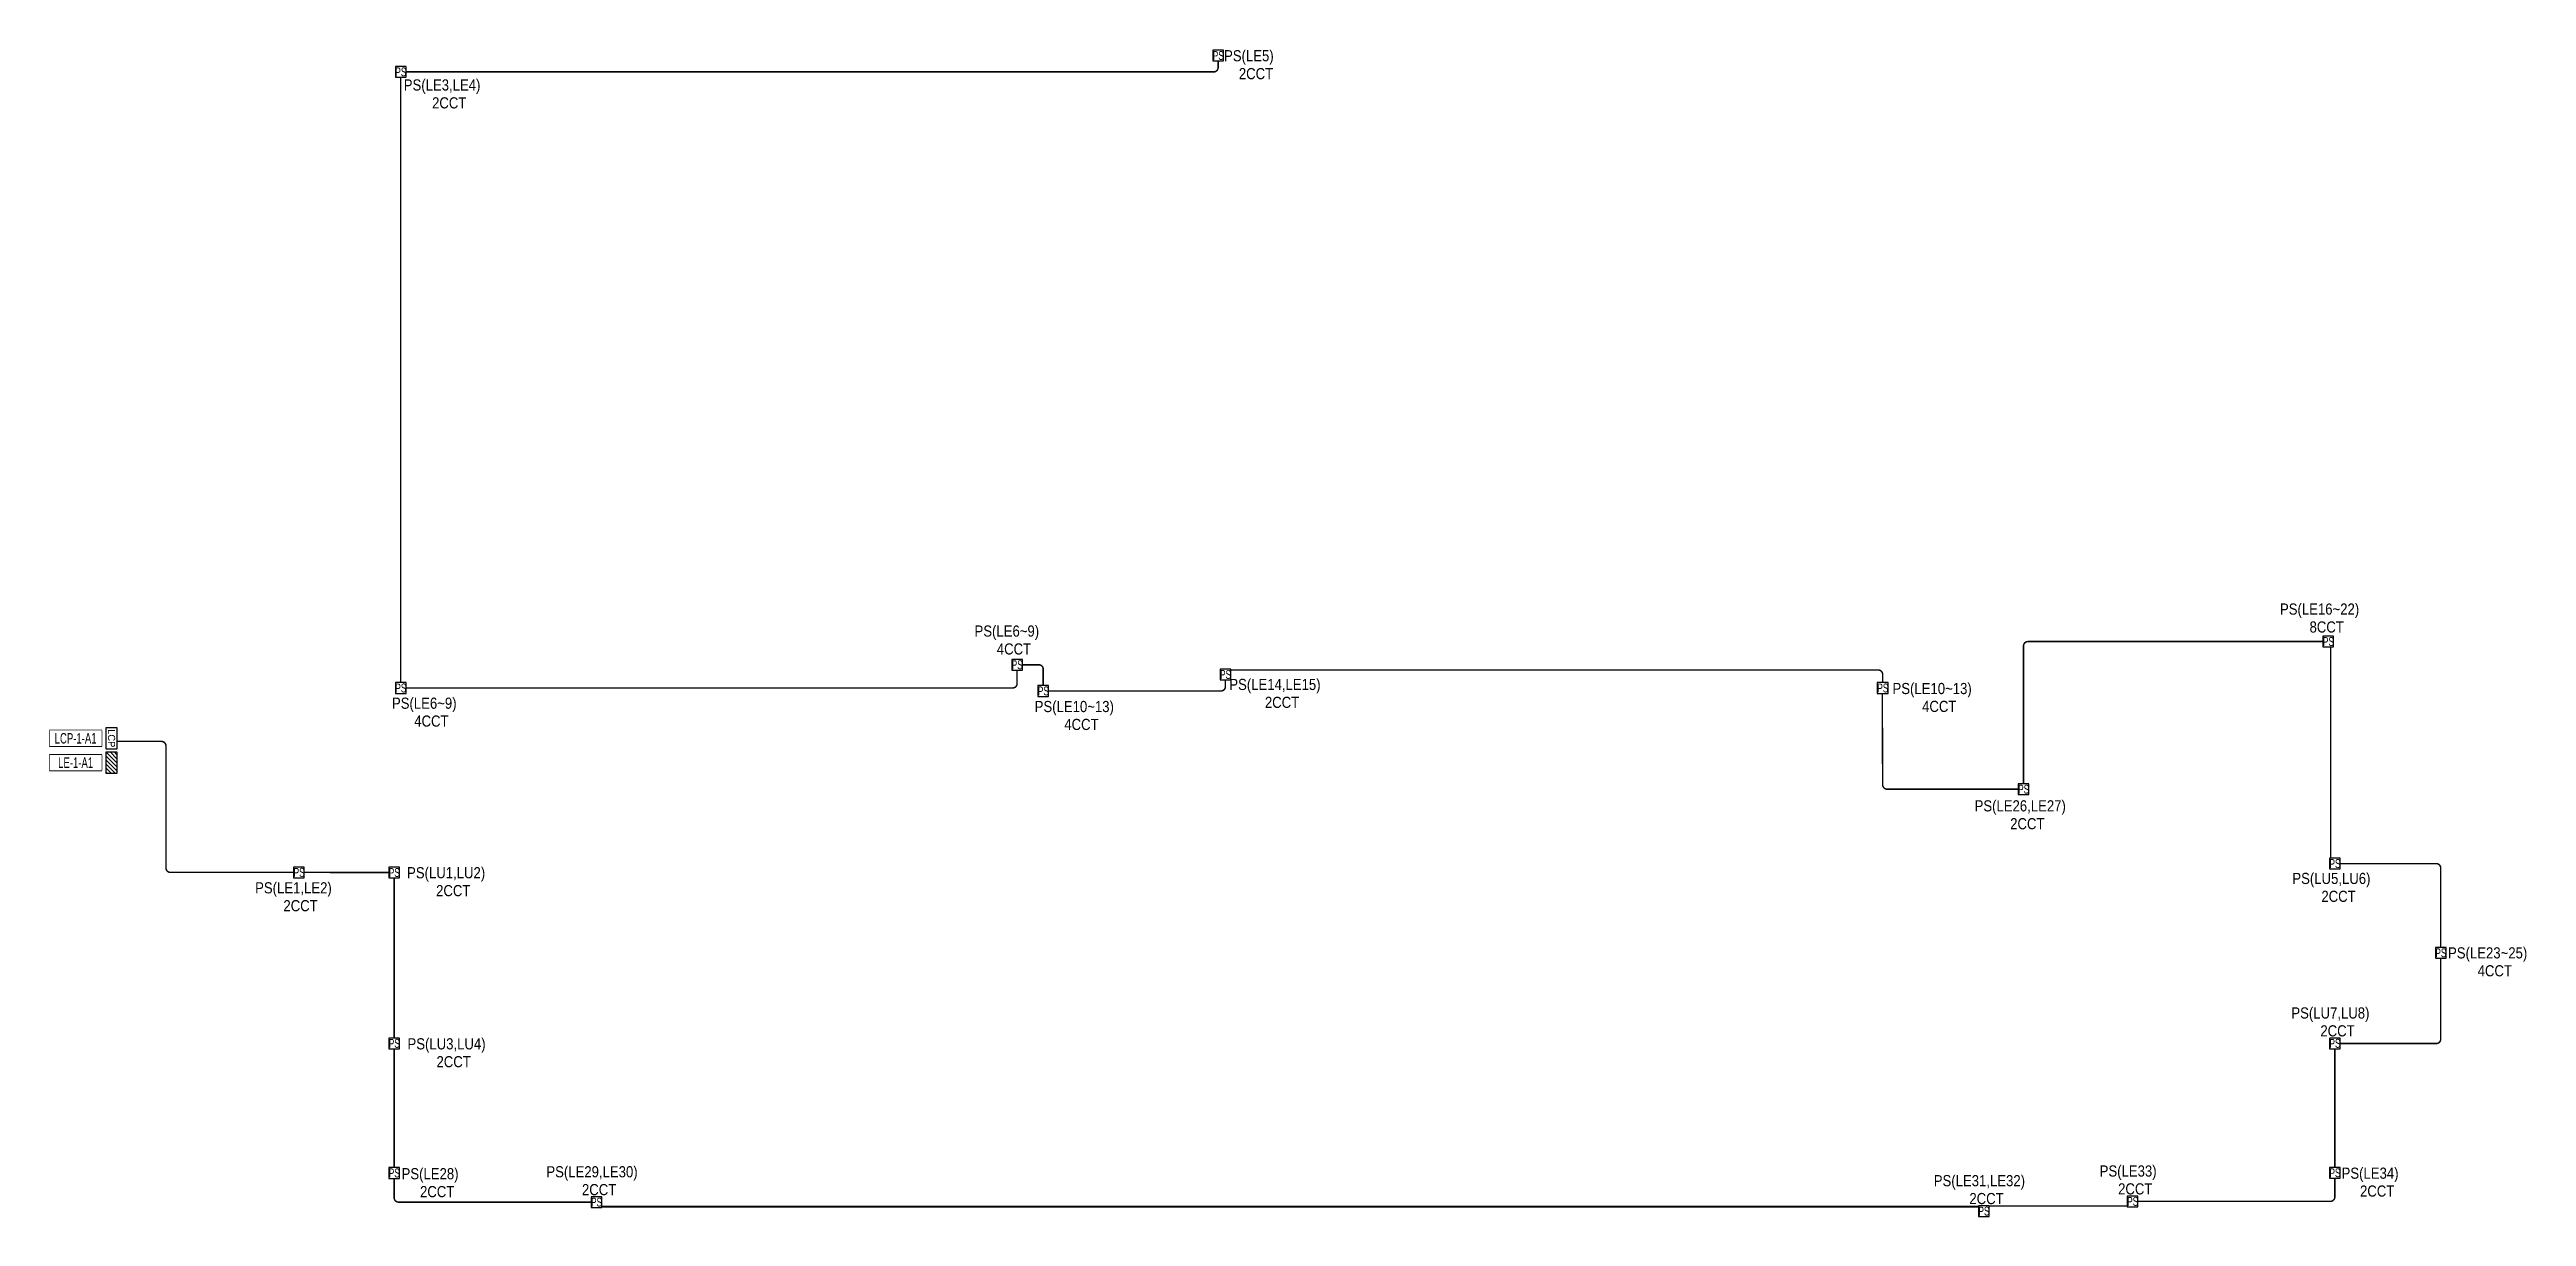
# Model space of a CAD drawing. Header units: millimetres. Extents: x 39625 to 501091, y -351975 to 833216.
# Drawn here: x 90549 to 173816, y -246830 to -207624 of the extents above; entities that cross this region are included whole.
import ezdxf
from ezdxf.enums import TextEntityAlignment as Align

# ---------------------------------------------------------------- set-up
doc = ezdxf.new("R2010")
doc.units = ezdxf.units.MM
doc.header["$LTSCALE"] = 150
doc.set_wipeout_variables(frame=1)
doc.linetypes.add('HIDDEN', pattern=[9.525, 6.35, -3.175])
for name, color, linetype in [('------01 Distribution Panel', 3, 'Continuous'), ('------02 Etc Panel', 3, 'Continuous'), ('------04 Lighting Switch', 2, 'Continuous'), ('-----30 Text', 2, 'Continuous')]:
    doc.layers.add(name, color=color, linetype=linetype)
doc.styles.add('ELEC', font='')
doc.styles.get('ELEC').set_extended_font_data('Dotum')

msp = doc.modelspace()

# ---------------------------------------------------------------- texts
at = {"layer": '-----30 Text', "style": 'ELEC', "width": 0.9}
for s, p in [('PS(LE5)', (130867, -207878)), ('PS(LE3,LE4)', (103745, -208860)), ('2CCT', (131107, -208433)), ('2CCT', (103985, -209415)), ('PS(LE16~22)', (166861, -226469)), ('PS(LE6~9)', (122730, -227208)), ('8CCT', (167100, -227024)), ('4CCT', (122970, -227763)), ('PS(LE14,LE15)', (131743, -229002, 0)), ('PS(LE10~13)', (153836, -229139)), ('PS(LE6~9)', (103146, -229632)), ('PS(LE10~13)', (124998, -229744)), ('2CCT', (131982, -229557, 0)), ('4CCT', (154076, -229693)), ('4CCT', (103386, -230186)), ('4CCT', (125238, -230299)), ('PS(LE26,LE27)', (156797, -233081, 0)), ('2CCT', (157036, -233635, 0)), ('PS(LE1,LE2)', (98748, -235835, 0)), ('PS(LU1,LU2)', (103881, -235328, 0)), ('PS(LU5,LU6)', (167259, -235520, 0)), ('2CCT', (98987, -236389, 0)), ('2CCT', (104121, -235883, 0)), ('2CCT', (167498, -236074, 0)), ('PS(LE23~25)', (172511, -238021)), ('4CCT', (172751, -238576)), ('PS(LU7,LU8)', (167225, -240040, 0)), ('2CCT', (167464, -240594, 0)), ('PS(LU3,LU4)', (103895, -241077, 0)), ('2CCT', (104134, -241631, 0)), ('PS(LE28)', (103341, -245441, 0)), ('PS(LE29,LE30)', (108785, -245375, 0)), ('PS(LE31,LE32)', (155425, -245675, 0)), ('PS(LE33)', (160425, -245350, 0)), ('PS(LE34)', (168558, -245423, 0)), ('2CCT', (103580, -245996, 0)), ('2CCT', (109024, -245929, 0)), ('2CCT', (155664, -246229, 0)), ('2CCT', (160664, -245904, 0)), ('2CCT', (168797, -245977, 0))]:
    msp.add_text(s, height=375, dxfattribs=at).set_placement(p, align=Align.MIDDLE)

# ---------------------------------------------------------------- blocks, each defined once
blk = doc.blocks.new('ps')
blk.add_lwpolyline([(-79296, 80452), (-79751, 80452), (-79751, 79997), (-79296, 79997)], close=True)
at = {"style": 'ELEC', "width": 0.7}
blk.add_text('PS', height=379.2, dxfattribs=at).set_placement((-79517, 80226), align=Align.MIDDLE_CENTER)
blk = doc.blocks.new('A02')
h = blk.add_hatch()
h.set_pattern_fill('ANSI31', color=256, scale=25, style=0)
h.set_pattern_definition([(45, (-2000, -19200), (-56.1266, 56.1266), [])])
h.paths.add_polyline_path([(-300, 300), (-300, 0), (300, 0), (300, 300)])
blk.add_lwpolyline([(300, 0), (-300, 0), (-300, 300), (300, 300)], close=True)
blk = doc.blocks.new('A07')
blk.add_lwpolyline([(-300, 0), (-300, 300), (300, 300), (300, 0)], close=True)
at = {"style": 'ELEC'}
blk.add_text('LCP', height=200, dxfattribs=at).set_placement((0, 150), align=Align.MIDDLE)

# ---------------------------------------------------------------- linework, layer by layer
at = {"layer": '------01 Distribution Panel', "color": 1, "elevation": 0}
msp.add_lwpolyline([(90549, -231847), (92304, -231847), (92304, -231322), (90549, -231322)], close=True, dxfattribs=at)
at = {"color": 30, "linetype": 'HIDDEN', "lineweight": -3, "ltscale": 0.2, "const_width": 50}
for points in [[(129833, -208024), (129833, -208225, -0.414214), (129683, -208375), (102533, -208375)], [(156908, -232295), (156908, -227665, -0.414214), (157058, -227515), (166974, -227515)], [(102534, -229075), (122924, -229075, 0.414214), (123074, -228925), (123074, -228475)], [(123254, -228295), (123804, -228295, -0.414155), (123954, -228445), (123954, -228995)], [(130078, -228800), (130078, -229025, -0.414214), (129928, -229175), (124134, -229175)], [(130258, -228470), (152023, -228470, -0.414214), (152173, -228620), (152173, -228895)], [(152160, -229255), (152173, -232326, 0.412993), (152323, -232475), (156729, -232475)], [(92814, -230870), (94313, -230870, -0.414214), (94463, -231020), (94463, -235120, 0.414204), (94613, -235270), (98754, -235270)], [(170933, -237795), (170933, -235125, 0.414214), (170783, -234975), (167554, -234975)], [(170933, -238155), (170933, -240872, -0.414214), (170783, -241022), (167554, -241022)], [(102133, -245550), (102133, -246200, 0.414214), (102283, -246350), (108754, -246350)], [(160754, -246325), (167223, -246325, 0.414214), (167373, -246175), (167373, -245545)]]:
    msp.add_lwpolyline(points, format="xyb", dxfattribs=at)
for points in [[(102353, -208555), (102353, -228895)], [(167236, -227695), (167236, -234795)], [(99113, -235270), (101954, -235275)], [(102133, -235455), (102133, -240835)], [(102133, -241195), (102133, -245190)], [(167373, -241195), (167373, -245185)], [(155394, -246491), (109113, -246491)], [(160394, -246481), (155754, -246481)], [(155394, -246506), (109113, -246506)]]:
    msp.add_lwpolyline(points, dxfattribs=at)

# ---------------------------------------------------------------- block references
at = {"layer": '------01 Distribution Panel', "xscale": 1.2, "yscale": 1.2, "zscale": 1.2, "rotation": 270}
msp.add_blockref('A02', (92454, -231585), dxfattribs=at)
at = {"layer": '------02 Etc Panel', "xscale": 1.2, "yscale": 1.2, "zscale": 1.2, "rotation": 270}
msp.add_blockref('A07', (92454, -230765), dxfattribs=at)
at = {"layer": '------04 Lighting Switch', "xscale": 0.790589613177827, "yscale": 0.790589613177827, "zscale": 0.790589613177827}
for p in [(192704, -271250), (165224, -271800), (185944, -291720), (230024, -290940), (165224, -292500), (192949, -292045), (215044, -292500), (186824, -292600), (219779, -295900), (230244, -298400), (161804, -298695), (165004, -298700), (233804, -301400), (165004, -304440), (230244, -304440), (165004, -308795), (230244, -308790), (171804, -309775), (223444, -309750), (218444, -310075)]:
    msp.add_blockref('ps', p, dxfattribs=at)

msp.set_redraw_order([(e.dxf.handle, doc.entitydb.next_handle()) for e in msp.query("TEXT MTEXT ATTDEF DIMENSION ARC_DIMENSION")])  # texts and dimensions are drawn at this point

# ---------------------------------------------------------------- next in the draw order: wipeouts: each hides what was drawn before it
at = {"color": 1}
msp.add_wipeout([(90549, -231847), (92304, -231847), (92304, -231322), (90549, -231322)], dxfattribs=at)

# ---------------------------------------------------------------- next in the draw order: linework, layer by layer
at = {"layer": '------01 Distribution Panel', "color": 1, "elevation": 0}
msp.add_lwpolyline([(90549, -231027), (92304, -231027), (92304, -230502), (90549, -230502)], close=True, dxfattribs=at)

# ---------------------------------------------------------------- next in the draw order: wipeouts: each hides what was drawn before it
at = {"color": 1}
msp.add_wipeout([(90549, -231027), (92304, -231027), (92304, -230502), (90549, -230502)], dxfattribs=at)

# ---------------------------------------------------------------- next in the draw order: texts
at = {"layer": '------01 Distribution Panel', "style": 'ELEC', "width": 0.7}
for s, p in [('LCP-1-A1', (91426, -230765)), ('LE-1-A1', (91426, -231585))]:
    msp.add_text(s, height=350, dxfattribs=at).set_placement(p, align=Align.MIDDLE_CENTER)

doc.saveas('drawing.dxf')
